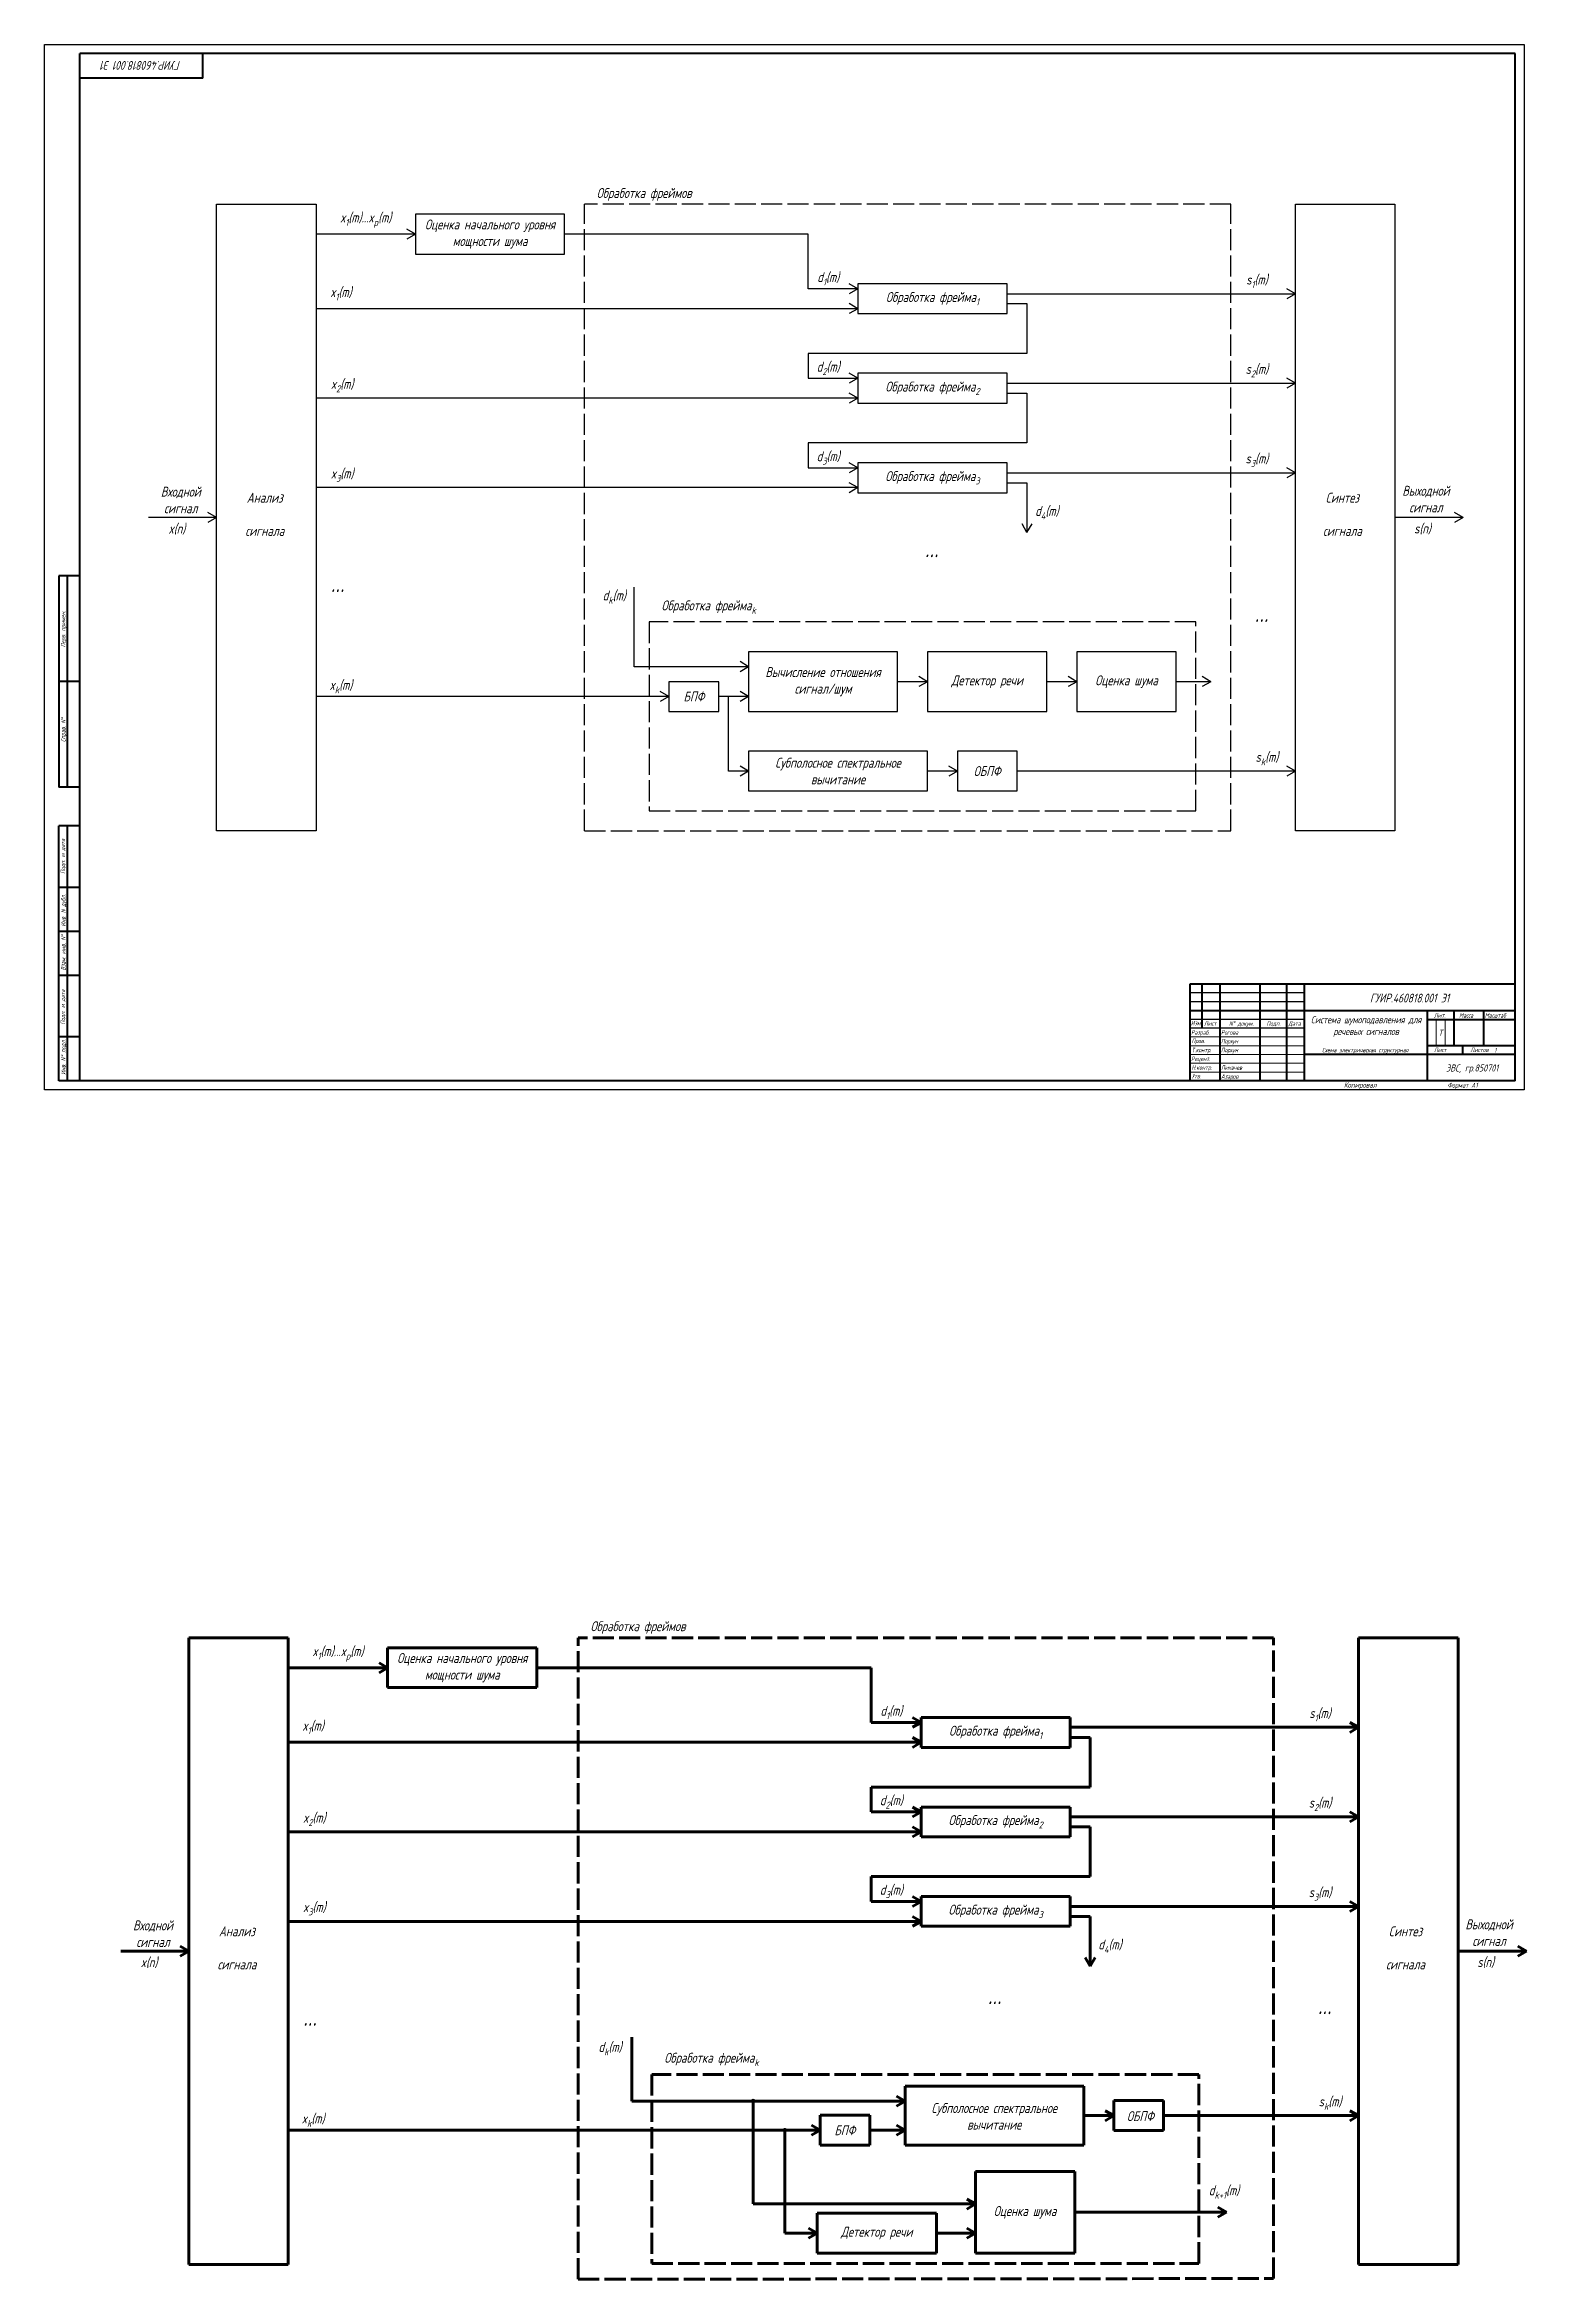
# Model space of a CAD drawing. Extents: x 1752 to 4486, y -603 to 696.
# Drawn here: x 1752 to 2594, y -603 to 668 of the extents above; entities that cross this region are included whole.
import ezdxf

# ---------------------------------------------------------------- set-up
doc = ezdxf.new("R2010")
doc.units = 0
doc.header["$MEASUREMENT"] = 0
doc.linetypes.add('ACAD_ISO02W100', pattern=[15, 12, -3])
doc.layers.get('0').update_dxf_attribs({"linetype": 'CONTINUOUS'})
doc.layers.add('KONTUR', color=7, linetype='CONTINUOUS')
for name, color, linetype, lineweight in [('Основная', 7, 'CONTINUOUS', 40), ('текст', 7, 'CONTINUOUS', 30), ('тонкая', 7, 'CONTINUOUS', 20)]:
    doc.layers.add(name, color=color, linetype=linetype, lineweight=lineweight)
doc.styles.add('стиль1', font='romans.shx', dxfattribs={"width": 0.75, "oblique": 15, "height": 3.5})

msp = doc.modelspace()

# ---------------------------------------------------------------- texts
at = {"lineweight": 70, "style": 'стиль1'}
for s, width, gutter_width, heights, insert, char_height, attachment_point in [('\\A1;\\pxqc;Обработка фреймов', 72.356, 9.89, [7.06], (2088.8, -232.1), 5.653, 5), ('\\A1;\\pxqc;x{\\H0.7x;\\S^ 1;}(m)...x{\\H0.7x;\\S^ p;}(m)', 36.316, 9.89, [5.91], (1918.2, -246.5), 5.653, 5), ('\\pxqc;Оценка начального уровня мощности шума', 84.792, 9.89, [0], (1988.9, -254.9), 5.653, 5), ('\\A1;\\pxqc;d{\\H0.7x;\\S^ 1;}(m)', 18.323, 9.89, [5.91], (2232.8, -280.4), 5.653, 5), ('\\A1;\\pxqc;s{\\H0.7x;\\S^ 1;}(m)', 18.323, 9.89, [5.91], (2476.5, -281.7), 5.653, 5), ('\\A1;\\pxqc;x{\\H0.7x;\\S^ 1;}(m)', 18.323, 9.89, [5.91], (1904.1, -288.8), 5.653, 5), ('\\A1;\\pxqc;Обработка фрейма{\\H0.7x;\\S^ 1;}', 84.792, 29.7, [17], (2292.1, -291.7), 5.653, 5), ('\\A1;\\pxqc;d{\\H0.7x;\\S^ 2;}(m)', 18.323, 9.89, [5.91], (2232.8, -331.2), 5.653, 5), ('\\A1;\\pxqc;s{\\H0.7x;\\S^ 2;}(m)', 18.323, 9.89, [5.91], (2476.5, -332.6), 5.653, 5), ('\\A1;\\pxqc;x{\\H0.7x;\\S^ 2;}(m)', 18.323, 9.89, [5.91], (1904.8, -341.1), 5.653, 5), ('\\A1;\\pxqc;Обработка фрейма{\\H0.7x;\\S^ 2;}', 84.792, 29.7, [17], (2292.1, -342.5), 5.653, 5), ('\\A1;\\pxqc;d{\\H0.7x;\\S^ 3;}(m)', 18.323, 9.89, [5.91], (2232.8, -382.1), 5.653, 5), ('\\A1;\\pxqc;s{\\H0.7x;\\S^ 3;}(m)', 18.323, 9.89, [5.91], (2476.5, -383.5), 5.653, 5), ('\\A1;\\pxqc;x{\\H0.7x;\\S^ 3;}(m)', 18.323, 9.89, [5.91], (1904.8, -391.9), 5.653, 5), ('\\A1;\\pxqc;Обработка фрейма{\\H0.7x;\\S^ 3;}', 84.792, 29.7, [17], (2292.1, -393.4), 5.653, 5), ('\\A1;\\pxqc;Входной \\Pсигнал ', 76.728, 9.89, [27.1], (1813.1, -406.1), 5.653, 5), ('\\pxqc;Анализ \\P\\Pсигнала', 37.047, 9.89, [29.7], (1842.3, -401.9), 5.653, 1), ('\\pxqc;Синтез\\P\\Pсигнала', 36.39, 9.89, [31], (2506.9, -401.9), 5.653, 1), ('\\A1;\\pxqc;Выходной\\Pсигнал ', 79.263, 9.89, [22.1], (2572.6, -405.5), 5.653, 5), ('\\A1;\\pxqc;d{\\H0.7x;\\S^ 4;}(m)', 18.323, 9.89, [5.91], (2357.1, -413.2), 5.653, 5), ('\\A1;\\pxqc;...', 72.356, 9.89, [7.06], (2291.5, -440.5), 11.306, 5), ('\\A1;\\pxqc;...', 72.356, 9.89, [7.06], (1902.3, -452.8), 11.306, 5), ('\\A1;\\pxqc;...', 72.356, 9.89, [7.06], (2479.1, -446.2), 11.306, 5), ('\\A1;\\pxqc;d{\\H0.7x;\\S^ k;}(m)', 18.323, 9.89, [5.91], (2072.9, -471.4), 5.653, 5), ('\\A1;\\pxqc;Обработка фрейма{\\H0.7x;\\S^ k;}', 72.356, 9.89, [7.06], (2130.6, -477.6), 5.653, 5), ('\\A1;\\pxqc;x{\\H0.7x;\\S^ k;}(m)', 18.323, 9.89, [5.91], (1904.1, -512.1), 5.653, 5), ('\\pxqc;Субполосное спектральное вычитание', 91.261, 9.89, [0], (2291.3, -509.9), 5.653, 5), ('\\pxqc;ОБПФ', 56.601, 9.89, [5.91], (2374.4, -509.8), 5.65, 5), ('\\A1;s{\\H0.7x;\\S^ k;}(m)', 18.323, 9.89, [5.91], (2482.2, -502.4), 5.653, 5), ('\\pxqc;БПФ', 84.792, 9.89, [0], (2206.4, -517.8), 5.65, 5), ('\\A1;\\pxqc;d{\\H0.7x;\\S^ k;\\S^ +1;}(m)', 18.323, 9.89, [5.91], (2421.9, -552.9), 5.653, 5), ('\\pxqc;Оценка шума', 84.792, 9.89, [0], (2308.8, -564.5), 5.653, 5), ('\\pxqc;Детектор речи', 84.792, 9.89, [0], (2224.5, -576.3), 5.653, 5)]:
    msp.add_mtext_dynamic_manual_height_columns(s, width=width, gutter_width=gutter_width, heights=heights, dxfattribs=dict(at, insert=insert, char_height=char_height, attachment_point=attachment_point))
at = {"lineweight": 70, "char_height": 5.65, "attachment_point": 1, "style": 'стиль1'}
for s, insert, width in [('x(n)', (1806.1, -419.5), 13.083), ('s(n)', (2565.9, -419.4), 12.855)]:
    msp.add_mtext(s, dxfattribs=dict(at, insert=insert, width=width))
at = {"layer": 'текст', "style": 'стиль1', "oblique": 15, "width": 0.75}
for s, p in [('Перв. примен.', (1763.3, 325.1)), ('Справ. N%%d', (1763.4, 271.2)), ('Подп. и дата', (1763.1, 196.3)), ('Инв. N дубл.', (1763.4, 166.3)), ('Взам. инв. N%%d', (1763.4, 141.4)), ('Подп. и дата', (1763.1, 110.6)), ('Инв. N%%d подл.', (1763.4, 82.1))]:
    msp.add_text(s, height=2.5, rotation=90, dxfattribs=at).set_placement(p)
for s, height, p in [('Лит.', 2.5, (2541.3, 114.6)), ('Масса', 2.5, (2555.6, 114.6)), ('Масштаб', 2.5, (2570.2, 114.6)), ('Изм', 2.5, (2403.1, 110.2)), ('Разраб.', 2.5, (2403.2, 104.9)), ('Пров.', 2.5, (2403.5, 100.1)), ('Лист', 2.5, (2410.6, 110)), ('Рогова', 2.5, (2420.2, 104.9)), ('Порхун', 2.5, (2420.2, 99.9)), ('N%%d докум. ', 2.5, (2424.8, 110)), ('Подп.', 2.5, (2446.1, 110)), ('Дата', 2.5, (2458.5, 110)), ('Реценз.', 2.5, (2403.2, 89.9)), ('Т.контр.', 2.5, (2403.5, 94.9)), ('Порхун', 2.5, (2420.2, 94.9)), ('Лист', 2.5, (2541.3, 95)), ('Листов', 2.5, (2562, 95)), ('Утв.', 2.5, (2403.5, 80)), ('Н.контр.', 2.5, (2403.5, 85)), ('Лихачев', 2.5, (2420.2, 84.9)), ('Азаров', 2.5, (2420.2, 79.9)), ('Копировал', 3, (2490.1, 74.8)), ('Формат А1', 2.75, (2549, 74.8))]:
    msp.add_text(s, height=height, dxfattribs=at).set_placement(p)
at = {"layer": 'текст', "insert": (1806.3, 655.8), "char_height": 5, "attachment_point": 5, "rotation": 180, "style": 'стиль1'}
msp.add_mtext_dynamic_manual_height_columns('\\pxqc,t13;ГУИР.460818.001 Э1', width=119.651, gutter_width=75, heights=[14.8], dxfattribs=at)
at = {"layer": 'текст', "style": 'стиль1'}
for s, width, gutter_width, heights, insert, char_height, attachment_point in [('\\A1;\\pxqc;Обработка фреймов', 72.356, 9.89, [7.06], (2092.3, 582.5), 5.653, 5), ('\\A1;\\pxqc;x{\\H0.7x;\\S^ 1;}(m)...x{\\H0.7x;\\S^ p;}(m)', 36.316, 9.89, [5.91], (1934, 568.4), 5.653, 5), ('\\pxqc;Оценка начального уровня мощности шума', 84.792, 9.89, [0], (2004.7, 559.9), 5.653, 5), ('\\A1;\\pxqc;d{\\H0.7x;\\S^ 1;}(m)', 18.323, 9.89, [5.91], (2196.9, 534.5), 5.653, 5), ('\\A1;\\pxqc;s{\\H0.7x;\\S^ 1;}(m)', 18.323, 9.89, [5.91], (2440.6, 533.1), 5.653, 5), ('\\A1;\\pxqc;x{\\H0.7x;\\S^ 1;}(m)', 18.323, 9.89, [5.91], (1919.9, 526), 5.653, 5), ('\\A1;\\pxqc;Обработка фрейма{\\H0.7x;\\S^ 1;}', 84.792, 29.7, [17], (2256.2, 523.2), 5.653, 5), ('\\A1;\\pxqc;d{\\H0.7x;\\S^ 2;}(m)', 18.323, 9.89, [5.91], (2196.9, 483.6), 5.653, 5), ('\\A1;\\pxqc;s{\\H0.7x;\\S^ 2;}(m)', 18.323, 9.89, [5.91], (2440.6, 482.3), 5.653, 5), ('\\A1;\\pxqc;x{\\H0.7x;\\S^ 2;}(m)', 18.323, 9.89, [5.91], (1920.6, 473.8), 5.653, 5), ('\\A1;\\pxqc;Обработка фрейма{\\H0.7x;\\S^ 2;}', 84.792, 29.7, [17], (2256.2, 472.3), 5.653, 5), ('\\A1;\\pxqc;d{\\H0.7x;\\S^ 3;}(m)', 18.323, 9.89, [5.91], (2196.9, 432.7), 5.653, 5), ('\\A1;\\pxqc;s{\\H0.7x;\\S^ 3;}(m)', 18.323, 9.89, [5.91], (2440.6, 431.4), 5.653, 5), ('\\A1;\\pxqc;x{\\H0.7x;\\S^ 3;}(m)', 18.323, 9.89, [5.91], (1920.6, 422.9), 5.653, 5), ('\\A1;\\pxqc;Обработка фрейма{\\H0.7x;\\S^ 3;}', 84.792, 29.7, [17], (2256.2, 421.4), 5.653, 5), ('\\A1;\\pxqc;Входной \\Pсигнал ', 76.728, 9.89, [27.1], (1828.9, 408.8), 5.653, 5), ('\\pxqc;Анализ \\P\\Pсигнала', 37.047, 9.89, [29.7], (1858.1, 412.9), 5.653, 1), ('\\pxqc;Синтез\\P\\Pсигнала', 36.39, 9.89, [31], (2471, 412.9), 5.653, 1), ('\\A1;\\pxqc;Выходной\\Pсигнал ', 79.263, 9.89, [22.1], (2536.7, 409.3), 5.653, 5), ('\\A1;\\pxqc;d{\\H0.7x;\\S^ 4;}(m)', 18.323, 9.89, [5.91], (2321.2, 401.6), 5.653, 5), ('\\A1;\\pxqc;...', 72.356, 9.89, [7.06], (2255.7, 381.9), 11.306, 5), ('\\A1;\\pxqc;...', 72.356, 9.89, [7.06], (1918, 362.1), 11.306, 5), ('\\A1;\\pxqc;d{\\H0.7x;\\S^ k;}(m)', 18.323, 9.89, [5.91], (2075.3, 353.6), 5.653, 5), ('\\A1;\\pxqc;Обработка фрейма{\\H0.7x;\\S^ k;}', 72.356, 9.89, [7.06], (2129, 347.9), 5.653, 5), ('\\A1;\\pxqc;...', 72.356, 9.89, [7.06], (2443.2, 345.1), 11.306, 5), ('\\A1;\\pxqc;x{\\H0.7x;\\S^ k;}(m)', 18.323, 9.89, [5.91], (1919.9, 302.7), 5.653, 5), ('\\pxqc;Вычисление отношения сигнал/шум', 84.792, 9.89, [0], (2194, 305.5), 5.653, 5), ('\\pxqc;Детектор речи', 84.792, 9.89, [0], (2287.3, 305.5), 5.653, 5), ('\\pxqc;Оценка шума', 84.792, 9.89, [0], (2366.5, 305.5), 5.653, 5), ('\\pxqc;БПФ', 84.792, 9.89, [0], (2120.6, 297.1), 5.65, 5), ('\\pxqc;Субполосное спектральное вычитание', 91.261, 9.89, [0], (2202.5, 254.7), 5.653, 5), ('\\pxqc;ОБПФ', 56.601, 9.89, [5.91], (2287.3, 254.7), 5.65, 5), ('\\A1;s{\\H0.7x;\\S^ k;}(m)', 18.323, 9.89, [5.91], (2446.3, 261.8), 5.653, 5), ('\\pxqc,t13;ГУИР.460818.001 Э1', 119.651, 75, [14.8], (2527.4, 125.7), 5, 5), ('\\pxqc,t13;Система шумоподавления для речевых сигналов', 68.024, 75, [16.9], (2502.7, 109.5), 4, 5), ('\\pxqc;Т', 5.01, 17.5, [14.7], (2545, 106), 3.5, 5), ('\\pxqc,t13;Схема электрическая структурная', 68.024, 75, [0], (2502.2, 95.8), 2.5, 5), ('1', 7.152, 17.5, [3.18], (2576.2, 96.1), 2.5, 5), ('\\pxqc,t13;ЭВС, гр.850701', 68.024, 75, [16.9], (2563, 85.4), 4, 5)]:
    msp.add_mtext_dynamic_manual_height_columns(s, width=width, gutter_width=gutter_width, heights=heights, dxfattribs=dict(at, insert=insert, char_height=char_height, attachment_point=attachment_point))
at = {"layer": 'текст', "char_height": 5.65, "attachment_point": 1, "style": 'стиль1'}
for s, insert, width in [('x(n)', (1821.9, 395.3), 13.083), ('s(n)', (2530, 395.4), 12.855)]:
    msp.add_mtext(s, dxfattribs=dict(at, insert=insert, width=width))

# ---------------------------------------------------------------- hatches: boundary and pattern name
at = {"lineweight": 30}
h = msp.add_hatch(color=256, dxfattribs=at)
h.dxf.hatch_style = 1
h.paths.add_polyline_path([(2171.8, -517.8), (2172.8, -517.8, 1)])
h.paths.add_polyline_path([(2172.8, -517.8), (2172.3, -517.8), (2172.3, -518.3, 0.414214)])
h.paths.add_polyline_path([(2172.3, -517.8), (2171.8, -517.8, 0.414214), (2172.3, -518.3)])
h.paths.add_polyline_path([(2154.3, -501.3), (2153.8, -501.3, 0.414214), (2154.3, -501.8)])
h.paths.add_polyline_path([(2154.8, -501.3), (2154.3, -501.3), (2154.3, -501.8, 0.414214)])
h.paths.add_polyline_path([(2153.8, -501.3), (2154.8, -501.3, 1)])

# ---------------------------------------------------------------- linework, layer by layer
for p, q in [((1849.2, 220.8), (1849.2, 576.9)), ((1849.2, 576.9), (1905.8, 576.9)), ((1905.8, 576.9), (1905.8, 220.8)), ((2462.6, 220.8), (2462.6, 576.9)), ((2462.6, 576.9), (2519.1, 576.9)), ((2519.1, 576.9), (2519.1, 220.8)), ((1962.3, 559.9), (1905.8, 559.9)), ((1962.3, 559.9), (1957.4, 562.7)), ((1962.3, 559.9), (1957.4, 557.1)), ((2047.1, 571.2), (1962.3, 571.2)), ((1962.3, 571.2), (1962.3, 548.6)), ((2047.1, 548.6), (2047.1, 571.2)), ((2185.6, 559.9), (2047.1, 559.9)), ((2185.6, 528.8), (2185.6, 559.9)), ((1962.3, 548.6), (2047.1, 548.6)), ((2213.8, 528.8), (2185.6, 528.8)), ((2213.8, 528.8), (2208.9, 531.7)), ((2213.8, 528.8), (2208.9, 526)), ((2213.8, 531.7), (2213.8, 514.7)), ((2298.6, 531.7), (2213.8, 531.7)), ((2298.6, 514.7), (2298.6, 531.7)), ((2298.6, 526), (2462.6, 526)), ((2462.6, 526), (2457.7, 528.8)), ((2462.6, 526), (2457.7, 523.2)), ((2213.8, 517.5), (1905.8, 517.5)), ((2213.8, 517.5), (2208.9, 520.4)), ((2213.8, 517.5), (2208.9, 514.7)), ((2213.8, 514.7), (2298.6, 514.7)), ((2298.6, 520.4), (2309.9, 520.4)), ((2309.9, 520.4), (2309.9, 492.1)), ((2309.9, 492.1), (2185.6, 492.1)), ((2185.6, 492.1), (2185.6, 478)), ((2185.6, 478), (2213.8, 478)), ((2213.8, 478), (2208.9, 480.8)), ((2213.8, 478), (2208.9, 475.1)), ((2213.8, 480.8), (2213.8, 463.8)), ((2298.6, 480.8), (2213.8, 480.8)), ((2298.6, 463.8), (2298.6, 480.8)), ((2298.6, 475.1), (2462.6, 475.1)), ((2462.6, 475.1), (2457.7, 478)), ((2462.6, 475.1), (2457.7, 472.3)), ((2213.8, 466.6), (1905.8, 466.6)), ((2213.8, 466.6), (2208.9, 469.5)), ((2213.8, 466.6), (2208.9, 463.8)), ((2213.8, 463.8), (2298.6, 463.8)), ((2298.6, 469.5), (2309.9, 469.5)), ((2309.9, 469.5), (2309.9, 441.2)), ((2309.9, 441.2), (2185.6, 441.2)), ((2185.6, 441.2), (2185.6, 427.1)), ((2185.6, 427.1), (2213.8, 427.1)), ((2213.8, 427.1), (2208.9, 429.9)), ((2213.8, 427.1), (2208.9, 424.3)), ((2213.8, 429.9), (2213.8, 412.9)), ((2298.6, 429.9), (2213.8, 429.9)), ((2298.6, 412.9), (2298.6, 429.9)), ((2298.6, 424.3), (2462.6, 424.3)), ((2462.6, 424.3), (2457.7, 427.1)), ((2462.6, 424.3), (2457.7, 421.4)), ((2213.8, 415.8), (1905.8, 415.8)), ((2213.8, 415.8), (2208.9, 418.6)), ((2213.8, 415.8), (2208.9, 412.9)), ((2213.8, 412.9), (2298.6, 412.9)), ((2298.6, 418.6), (2309.9, 418.6)), ((2309.9, 418.6), (2309.9, 390.3)), ((1849.2, 398.8), (1810.6, 398.8)), ((1849.2, 398.8), (1844.3, 401.6)), ((1849.2, 398.8), (1844.3, 396)), ((2309.9, 390.3), (2307.1, 395.2)), ((2309.9, 390.3), (2312.8, 395.2)), ((2557.9, 398.8), (2519.1, 398.8)), ((2557.9, 398.8), (2553, 401.6)), ((2557.9, 398.8), (2553, 396)), ((2086.6, 314), (2086.6, 359.2)), ((2236.4, 322.5), (2151.7, 322.5)), ((2151.7, 322.5), (2151.7, 288.6)), ((2236.4, 288.6), (2236.4, 322.5)), ((2321.2, 322.5), (2253.4, 322.5)), ((2253.4, 322.5), (2253.4, 288.6)), ((2321.2, 288.6), (2321.2, 322.5)), ((2394.7, 322.5), (2338.2, 322.5)), ((2338.2, 322.5), (2338.2, 288.6)), ((2394.7, 288.6), (2394.7, 322.5)), ((2151.7, 314), (2086.6, 314)), ((2134.7, 305.5), (2106.4, 305.5)), ((2106.4, 305.5), (2106.4, 288.6)), ((2134.7, 288.6), (2134.7, 305.5)), ((2151.7, 314), (2146.8, 316.9)), ((2151.7, 314), (2146.8, 311.2)), ((2253.4, 305.5), (2236.4, 305.5)), ((2253.4, 305.5), (2248.5, 308.4)), ((2253.4, 305.5), (2248.5, 302.7)), ((2338.2, 305.5), (2321.2, 305.5)), ((2338.2, 305.5), (2333.3, 308.4)), ((2338.2, 305.5), (2333.3, 302.7)), ((2414.5, 305.5), (2394.7, 305.5)), ((2414.5, 305.5), (2409.6, 308.4)), ((2414.5, 305.5), (2409.6, 302.7)), ((2106.4, 297.1), (1905.8, 297.1)), ((2106.4, 297.1), (2101.5, 299.9)), ((2106.4, 297.1), (2101.5, 294.2)), ((2151.7, 297.1), (2134.7, 297.1)), ((2140.3, 254.7), (2140.3, 297.1)), ((2151.7, 297.1), (2146.8, 299.9)), ((2151.7, 297.1), (2146.8, 294.2)), ((2106.4, 288.6), (2134.7, 288.6)), ((2151.7, 288.6), (2236.4, 288.6)), ((2253.4, 288.6), (2321.2, 288.6)), ((2338.2, 288.6), (2394.7, 288.6)), ((2151.7, 254.7), (2140.3, 254.7)), ((2151.7, 254.7), (2146.8, 257.5)), ((2151.7, 254.7), (2146.8, 251.8)), ((2253.4, 266), (2151.7, 266)), ((2151.7, 266), (2151.7, 243.4)), ((2253.4, 243.4), (2253.4, 266)), ((2270.4, 254.7), (2253.4, 254.7)), ((2270.4, 254.7), (2265.5, 257.5)), ((2270.4, 254.7), (2265.5, 251.8)), ((2304.3, 266), (2270.4, 266)), ((2270.4, 266), (2270.4, 243.4)), ((2304.3, 243.4), (2304.3, 266)), ((2462.6, 254.7), (2304.3, 254.7)), ((2462.6, 254.7), (2457.7, 257.5)), ((2462.6, 254.7), (2457.7, 251.8)), ((2151.7, 243.4), (2253.4, 243.4)), ((2270.4, 243.4), (2304.3, 243.4)), ((1905.8, 220.8), (1849.2, 220.8)), ((2519.1, 220.8), (2462.6, 220.8)), ((2467.5, 128.6), (2402.5, 128.6)), ((2467.5, 123.6), (2402.5, 123.6)), ((2467.5, 113.6), (2402.5, 113.6)), ((2467.5, 108.6), (2402.5, 108.6)), ((2537.5, 78.6), (2537.5, 78.6))]:
    msp.add_line(p, q)
at = {"linetype": 'ACAD_ISO02W100'}
for p, q in [((2425.8, 576.9), (2058.4, 576.9)), ((2058.4, 220.8), (2058.4, 576.9)), ((2425.8, 220.8), (2425.8, 576.9)), ((2095.1, 339.5), (2095.1, 232.1)), ((2406, 339.5), (2095.1, 339.5)), ((2406, 232.1), (2406, 339.5)), ((2095.1, 232.1), (2406, 232.1)), ((2058.4, 220.8), (2425.8, 220.8))]:
    msp.add_line(p, q, dxfattribs=at)
at = {"lineweight": 70}
for p, q in [((1833.5, -594.1), (1833.5, -238)), ((1833.5, -238), (1890, -238)), ((1890, -238), (1890, -594.1)), ((2498.4, -594.1), (2498.4, -238)), ((2498.4, -238), (2555, -238)), ((2555, -238), (2555, -594.1)), ((1946.5, -254.9), (1941.6, -252.1)), ((2031.3, -243.6), (1946.5, -243.6)), ((1946.5, -243.6), (1946.5, -266.2)), ((2031.3, -266.2), (2031.3, -243.6)), ((1946.5, -254.9), (1890, -254.9)), ((1946.5, -254.9), (1941.6, -257.8)), ((1946.5, -266.2), (2031.3, -266.2)), ((2221.4, -254.9), (2031.3, -254.9)), ((2221.4, -286), (2221.4, -254.9)), ((2249.7, -286), (2221.4, -286)), ((2249.7, -286), (2244.8, -283.2)), ((2249.7, -286), (2244.8, -288.8)), ((2249.7, -283.2), (2249.7, -300.2)), ((2334.5, -283.2), (2249.7, -283.2)), ((2334.5, -300.2), (2334.5, -283.2)), ((2334.5, -288.8), (2498.4, -288.8)), ((2498.4, -288.8), (2493.5, -286)), ((2498.4, -288.8), (2493.5, -291.7)), ((2249.7, -297.3), (1890, -297.3)), ((2249.7, -297.3), (2244.8, -294.5)), ((2249.7, -297.3), (2244.8, -300.2)), ((2249.7, -300.2), (2334.5, -300.2)), ((2334.5, -294.5), (2345.8, -294.5)), ((2345.8, -294.5), (2345.8, -322.8)), ((2345.8, -322.8), (2221.4, -322.8)), ((2221.4, -322.8), (2221.4, -336.9)), ((2221.4, -336.9), (2249.7, -336.9)), ((2249.7, -336.9), (2244.8, -334.1)), ((2249.7, -336.9), (2244.8, -339.7)), ((2249.7, -334.1), (2249.7, -351)), ((2334.5, -334.1), (2249.7, -334.1)), ((2334.5, -351), (2334.5, -334.1)), ((2334.5, -339.7), (2498.4, -339.7)), ((2498.4, -339.7), (2493.5, -336.9)), ((2498.4, -339.7), (2493.5, -342.5)), ((2249.7, -348.2), (1890, -348.2)), ((2249.7, -348.2), (2244.8, -345.4)), ((2249.7, -348.2), (2244.8, -351)), ((2249.7, -351), (2334.5, -351)), ((2334.5, -345.4), (2345.8, -345.4)), ((2345.8, -345.4), (2345.8, -373.6)), ((2345.8, -373.6), (2221.4, -373.6)), ((2221.4, -373.6), (2221.4, -387.8)), ((2221.4, -387.8), (2249.7, -387.8)), ((2249.7, -387.8), (2244.8, -384.9)), ((2249.7, -387.8), (2244.8, -390.6)), ((2249.7, -384.9), (2249.7, -401.9)), ((2334.5, -384.9), (2249.7, -384.9)), ((2334.5, -401.9), (2334.5, -384.9)), ((2334.5, -390.6), (2498.4, -390.6)), ((2498.4, -390.6), (2493.5, -387.8)), ((2498.4, -390.6), (2493.5, -393.4)), ((2249.7, -399.1), (1890, -399.1)), ((2249.7, -399.1), (2244.8, -396.3)), ((2249.7, -399.1), (2244.8, -401.9)), ((2249.7, -401.9), (2334.5, -401.9)), ((2334.5, -396.3), (2345.8, -396.3)), ((2345.8, -396.3), (2345.8, -424.5)), ((1833.5, -416), (1794.8, -416)), ((1833.5, -416), (1828.6, -413.2)), ((1833.5, -416), (1828.6, -418.9)), ((2593.8, -416), (2555, -416)), ((2593.8, -416), (2588.9, -413.2)), ((2593.8, -416), (2588.9, -418.9)), ((2345.8, -424.5), (2343, -419.6)), ((2345.8, -424.5), (2348.6, -419.6)), ((2085.3, -501.3), (2085.3, -465)), ((2342.3, -492.8), (2240.6, -492.8)), ((2240.6, -492.8), (2240.6, -526.3)), ((2342.3, -526.3), (2342.3, -492.8)), ((2240.6, -501.3), (2085.3, -501.3)), ((2154.3, -501.3), (2154.3, -559.7)), ((2240.6, -501.3), (2235.7, -498.4)), ((2240.6, -501.3), (2235.7, -504.1)), ((2359.3, -509.5), (2354.4, -506.7)), ((2359.3, -501), (2359.3, -518)), ((2387.5, -501), (2359.3, -501)), ((2359.3, -501), (2359.3, -518)), ((2387.5, -518), (2387.5, -501)), ((2498.4, -509.5), (2493.5, -506.7)), ((2192.3, -517.8), (1890, -517.8)), ((2172.3, -576.3), (2172.3, -517.8)), ((2192.3, -517.8), (2187.4, -515)), ((2192.3, -517.8), (2187.4, -520.6)), ((2220.6, -509.3), (2192.3, -509.3)), ((2192.3, -509.3), (2192.3, -526.3)), ((2220.6, -526.3), (2220.6, -509.3)), ((2240.6, -517.8), (2220.6, -517.8)), ((2240.6, -517.8), (2235.7, -515)), ((2240.6, -517.8), (2235.7, -520.6)), ((2359.3, -509.5), (2342.3, -509.5)), ((2359.3, -509.5), (2354.4, -512.4)), ((2359.3, -518), (2387.5, -518)), ((2498.4, -509.5), (2387.5, -509.5)), ((2498.4, -509.5), (2493.5, -512.4)), ((2192.3, -526.3), (2220.6, -526.3)), ((2240.6, -526.3), (2342.3, -526.3)), ((2337.1, -541.3), (2280.6, -541.3)), ((2280.6, -541.3), (2280.6, -587.6)), ((2337.1, -587.6), (2337.1, -541.3)), ((2280.6, -559.7), (2275.7, -556.9)), ((2280.6, -559.7), (2154.3, -559.7)), ((2190.6, -565), (2190.6, -587.6)), ((2258.4, -565), (2190.6, -565)), ((2258.4, -587.6), (2258.4, -565)), ((2280.6, -559.7), (2275.7, -562.6)), ((2280.6, -559.7), (2280.6, -576.3)), ((2423.4, -564.4), (2337.1, -564.4)), ((2423.4, -564.4), (2418.5, -561.6)), ((2423.4, -564.4), (2418.5, -567.2)), ((2190.6, -576.3), (2172.3, -576.3)), ((2190.6, -576.3), (2185.7, -573.4)), ((2190.6, -576.3), (2185.7, -579.1)), ((2280.6, -576.3), (2258.4, -576.3)), ((2280.6, -576.3), (2275.7, -573.4)), ((2280.6, -576.3), (2275.7, -579.1)), ((1890, -594.1), (1833.5, -594.1)), ((2190.6, -587.6), (2258.4, -587.6)), ((2280.6, -587.6), (2337.1, -587.6)), ((2555, -594.1), (2498.4, -594.1))]:
    msp.add_line(p, q, dxfattribs=at)
at = {"linetype": 'ACAD_ISO02W100', "lineweight": 70}
for p, q in [((2450.1, -238), (2054.8, -238)), ((2054.8, -602.5), (2054.8, -238)), ((2450.1, -602.1), (2450.1, -238)), ((2096.7, -486.1), (2096.7, -593.5)), ((2407.6, -486.1), (2096.7, -486.1)), ((2407.6, -593.5), (2407.6, -486.1)), ((2096.7, -593.5), (2407.6, -593.5)), ((2054.8, -602.5), (2450.1, -602.1))]:
    msp.add_line(p, q, dxfattribs=at)
at = {"lineweight": 70}
for centre in [(2154.3, -501.3), (2172.3, -517.8)]:
    msp.add_circle(centre, 0.5, dxfattribs=at)
for p in [(2154.3, -501.3), (2154.3, -501.3), (2172.3, -517.8), (2172.3, -517.8)]:
    msp.add_point(p, dxfattribs=at)
at = {"layer": 'KONTUR'}
for p, q in [((1751.5, 73.6), (1751.5, 667.6)), ((1751.5, 667.6), (2592.5, 667.6)), ((2592.5, 667.6), (2592.5, 73.6)), ((2592.5, 73.6), (1751.5, 73.6))]:
    msp.add_line(p, q, dxfattribs=at)
at = {"layer": 'Основная'}
for p, q in [((1771.5, 118.6), (1771.5, 662.6)), ((2587.5, 662.6), (1771.5, 662.6)), ((1841.5, 648.6), (1841.5, 662.6)), ((2587.5, 78.6), (2587.5, 662.6)), ((1841.5, 648.6), (1771.5, 648.6)), ((1759.5, 365.6), (1759.5, 245.6)), ((1771.5, 365.6), (1759.5, 365.6)), ((1764.5, 245.6), (1764.5, 365.6)), ((1771.5, 305.6), (1759.5, 305.6)), ((1771.5, 245.6), (1759.5, 245.6)), ((1759.5, 78.6), (1759.5, 223.6)), ((1771.5, 223.6), (1759.5, 223.6)), ((1764.5, 78.6), (1764.5, 223.6)), ((1771.5, 188.6), (1759.5, 188.6)), ((1771.5, 163.6), (1759.5, 163.6)), ((1771.5, 138.6), (1759.5, 138.6)), ((2402.5, 133.6), (2402.5, 78.6)), ((2587.5, 133.6), (2402.5, 133.6)), ((2409.5, 108.6), (2409.5, 133.6)), ((2419.5, 133.6), (2419.5, 78.6)), ((2442.5, 78.6), (2442.5, 133.6)), ((2457.5, 133.6), (2457.5, 78.6)), ((2467.5, 133.6), (2467.5, 78.6)), ((1771.5, 78.6), (1771.5, 118.6)), ((2402.5, 118.6), (2587.5, 118.6)), ((2537.5, 118.6), (2537.5, 78.6)), ((2552.5, 118.6), (2552.5, 98.6)), ((2569.5, 118.6), (2569.5, 98.6)), ((1771.5, 103.6), (1759.5, 103.6)), ((2537.5, 113.6), (2587.5, 113.6)), ((2587.5, 93.6), (2467.5, 93.6)), ((2587.5, 98.6), (2537.5, 98.6)), ((2557.5, 98.6), (2557.5, 93.6)), ((2587.5, 78.6), (1759.5, 78.6))]:
    msp.add_line(p, q, dxfattribs=at)
at = {"layer": 'тонкая'}
for p, q in [((2402.5, 103.6), (2467.5, 103.6)), ((2542.5, 113.4), (2542.5, 98.6)), ((2547.6, 113.4), (2547.6, 98.6)), ((2467.5, 98.6), (2402.5, 98.6)), ((2467.5, 93.6), (2402.5, 93.6))]:
    msp.add_line(p, q, dxfattribs=at)
for points in [[(2402.5, 88.6), (2467.5, 88.6)], [(2402.5, 83.6), (2467.5, 83.6)]]:
    msp.add_lwpolyline(points, dxfattribs=at)

msp.set_redraw_order([(e.dxf.handle, doc.entitydb.next_handle()) for e in msp.query("TEXT MTEXT ATTDEF DIMENSION ARC_DIMENSION")])  # texts and dimensions are drawn at this point

doc.saveas('drawing.dxf')
